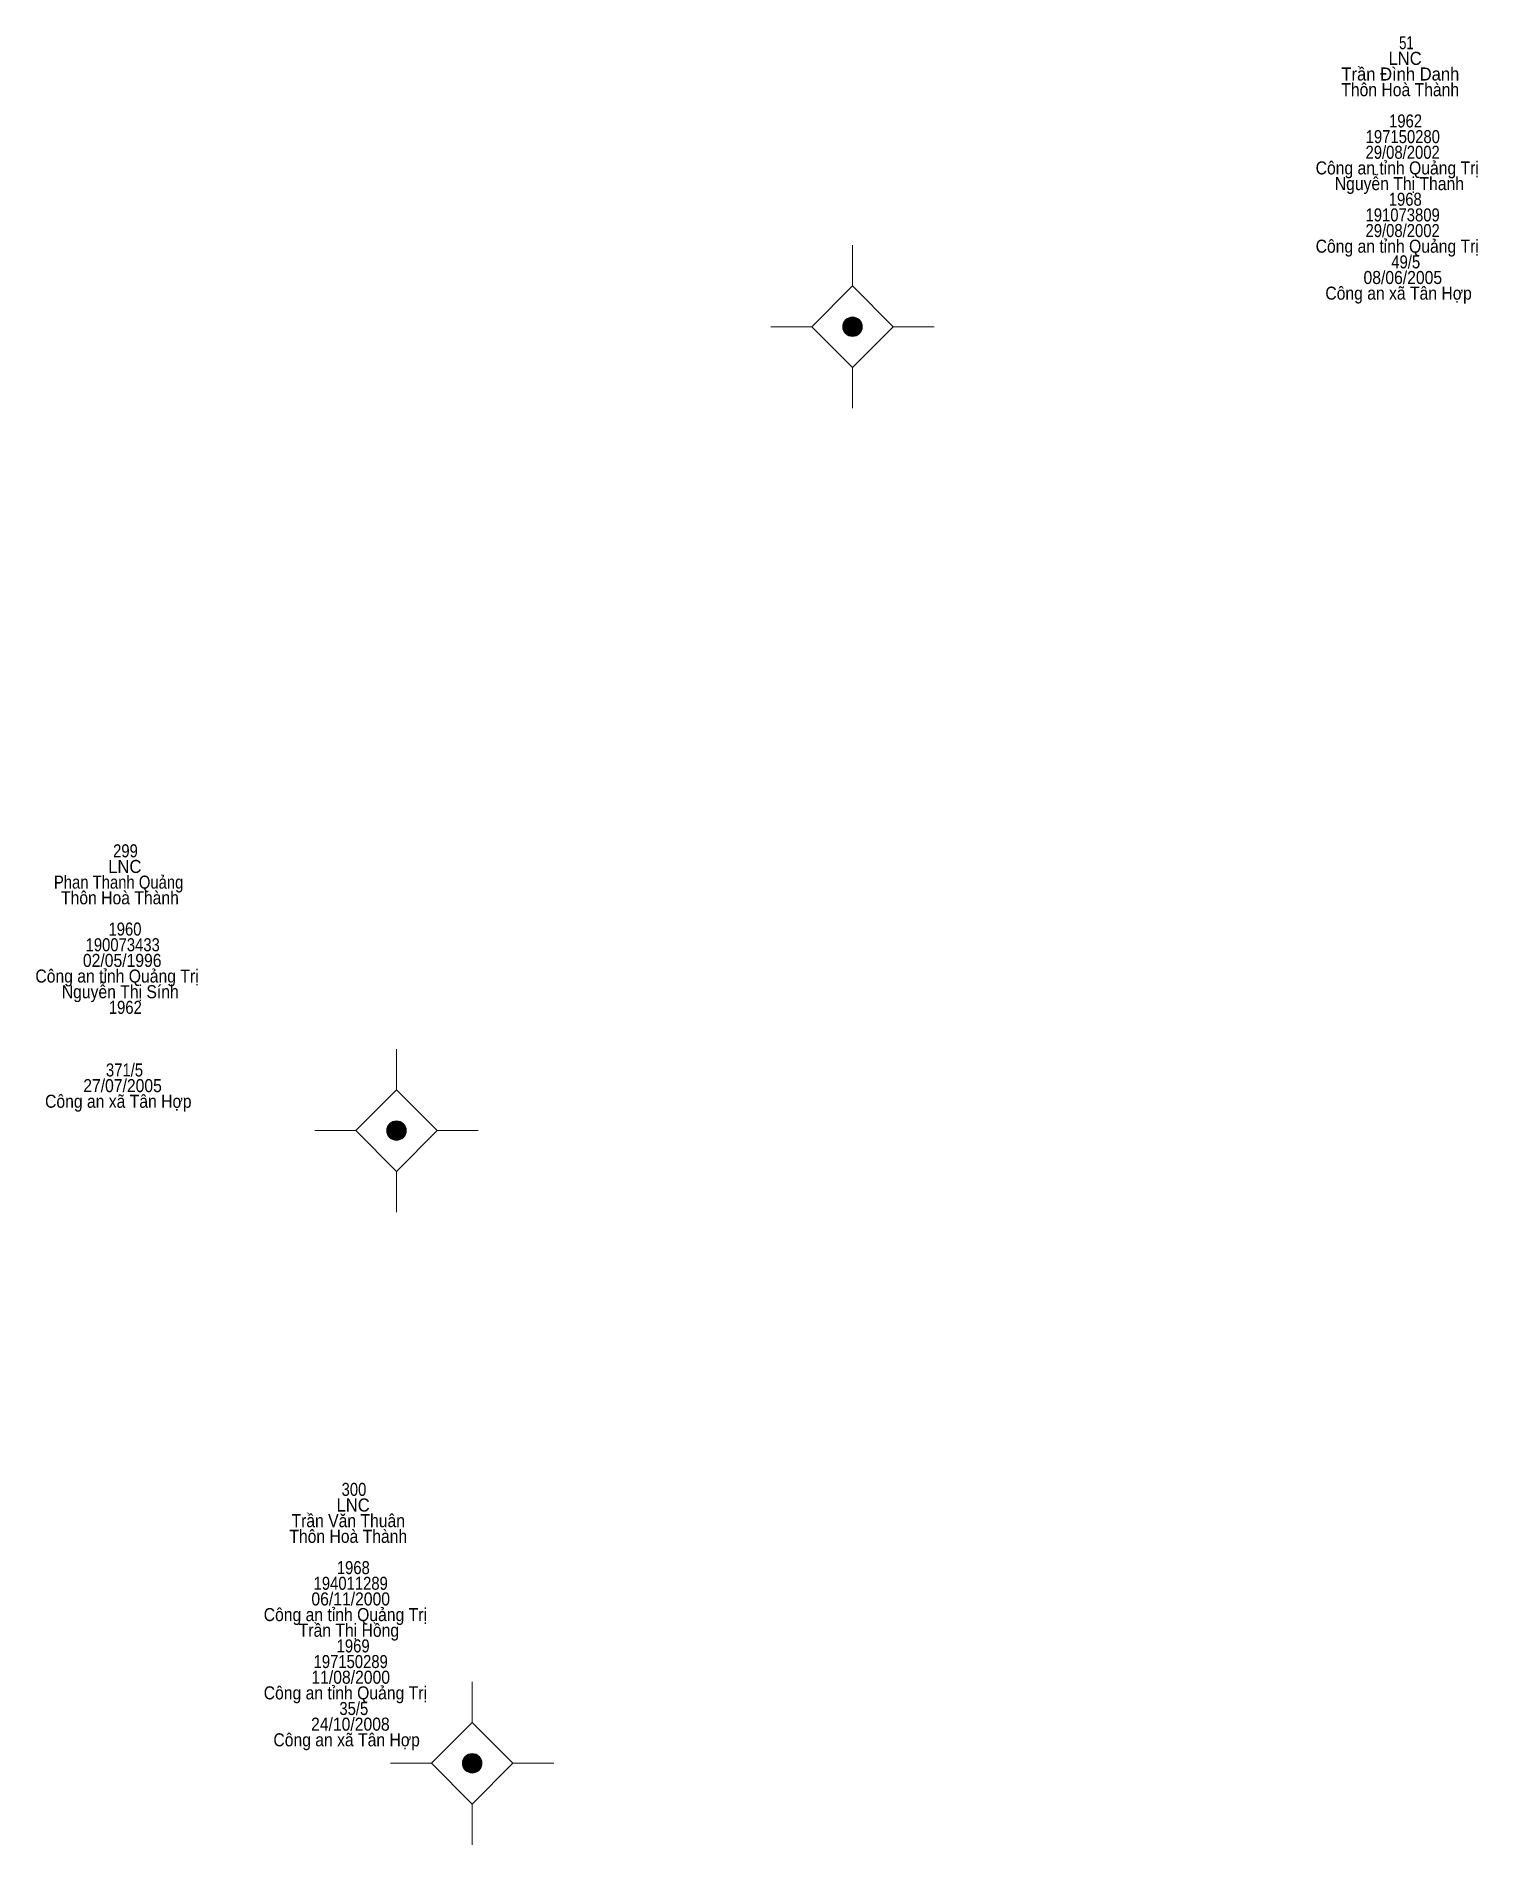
# Model space of a CAD drawing. Header units: metres. Extents: x 548344 to 551009, y 1840956 to 1844853.
# Drawn here: x 550581.8 to 550625.9, y 1841760.9 to 1841816.4 of the extents above; entities that cross this region are included whole.
import ezdxf
from ezdxf.enums import TextEntityAlignment as Align

# ---------------------------------------------------------------- set-up
doc = ezdxf.new("R2010")
doc.units = ezdxf.units.M
doc.header["$LTSCALE"] = 0.16
doc.layers.add('11', color=7, linetype='Continuous', lineweight=13)
doc.layers.add('15', color=7, linetype='Continuous')

msp = doc.modelspace()

# ---------------------------------------------------------------- texts
at = {"layer": '15'}
for s, width, p in [('51', 0.75, (550623.76, 1841815.97)), ('LNC', 0.95, (550623.72, 1841815.49)), ('Thôn Hoà Thành', 0.9, (550623.57, 1841814.53)), ('Trần Đình Danh', 0.95, (550623.575, 1841815.01)), ('1962', 0.85, (550623.735, 1841813.57)), ('197150280', 0.85, (550623.65, 1841813.09)), ('29/08/2002', 0.85, (550623.645, 1841812.61)), ('Công an tỉnh Quảng Trị', 0.9, (550623.48, 1841812.13)), ('Nguyễn Thị Thanh', 0.9, (550623.545, 1841811.65)), ('191073809', 0.85, (550623.645, 1841810.69)), ('1968', 0.85, (550623.725, 1841811.17)), ('29/08/2002', 0.85, (550623.645, 1841810.21)), ('Công an tỉnh Quảng Trị', 0.9, (550623.48, 1841809.73)), ('49/5', 0.85, (550623.74, 1841809.25)), ('08/06/2005', 0.9, (550623.65, 1841808.77)), ('Công an xã Tân Hợp', 0.9, (550623.52, 1841808.29)), ('LNC', 0.95, (550584.47, 1841790.71)), ('299', 0.85, (550584.49, 1841791.19)), ('Phan Thanh Quảng', 0.85, (550584.28, 1841790.23)), ('Thôn Hoà Thành', 0.9, (550584.32, 1841789.75)), ('1960', 0.85, (550584.475, 1841788.79)), ('190073433', 0.85, (550584.405, 1841788.31)), ('Công an tỉnh Quảng Trị', 0.9, (550584.23, 1841787.35)), ('02/05/1996', 0.9, (550584.39, 1841787.83)), ('Nguyễn Thị Sính', 0.9, (550584.33, 1841786.87)), ('1962', 0.85, (550584.485, 1841786.39)), ('371/5', 0.85, (550584.46, 1841784.47)), ('Công an xã Tân Hợp', 0.9, (550584.27, 1841783.51)), ('27/07/2005', 0.9, (550584.4, 1841783.99)), ('300', 0.85, (550591.495, 1841771.61)), ('LNC', 0.95, (550591.47, 1841771.13)), ('Thôn Hoà Thành', 0.9, (550591.32, 1841770.17)), ('Trần Văn Thuân', 0.9, (550591.32, 1841770.65)), ('1968', 0.85, (550591.475, 1841769.21)), ('194011289', 0.85, (550591.395, 1841768.73)), ('06/11/2000', 0.9, (550591.395, 1841768.25)), ('Công an tỉnh Quảng Trị', 0.9, (550591.23, 1841767.77)), ('Trần Thị Hồng', 0.9, (550591.34, 1841767.29)), ('197150289', 0.85, (550591.395, 1841766.33)), ('1969', 0.85, (550591.47, 1841766.81)), ('11/08/2000', 0.9, (550591.395, 1841765.85)), ('Công an tỉnh Quảng Trị', 0.9, (550591.23, 1841765.37)), ('35/5', 0.85, (550591.49, 1841764.89)), ('24/10/2008', 0.9, (550591.385, 1841764.41)), ('Công an xã Tân Hợp', 0.9, (550591.27, 1841763.93))]:
    msp.add_text(s, height=0.4, dxfattribs=dict(at, width=width)).set_placement(p, align=Align.CENTER)

# ---------------------------------------------------------------- hatches: boundary and pattern name
at = {"layer": '11'}
for points in [[(550607.0795, 1841807.46, 1), (550606.4795, 1841807.46, 1)], [(550593.0995, 1841782.81, 1), (550592.4995, 1841782.81, 1)], [(550595.4195, 1841763.41, 1), (550594.8195, 1841763.41, 1)]]:
    msp.add_hatch(color=256, dxfattribs=at).paths.add_polyline_path(points)

# ---------------------------------------------------------------- linework, layer by layer
for p, q in [((550606.78, 1841809.96), (550606.78, 1841808.71)), ((550605.53, 1841807.46), (550604.28, 1841807.46)), ((550609.28, 1841807.46), (550608.03, 1841807.46)), ((550606.78, 1841806.21), (550606.78, 1841804.96)), ((550592.8, 1841785.31), (550592.8, 1841784.06)), ((550591.55, 1841782.81), (550590.3, 1841782.81)), ((550595.3, 1841782.81), (550594.05, 1841782.81)), ((550592.8, 1841781.56), (550592.8, 1841780.31)), ((550595.12, 1841765.91), (550595.12, 1841764.66)), ((550593.87, 1841763.41), (550592.62, 1841763.41)), ((550597.62, 1841763.41), (550596.37, 1841763.41)), ((550595.12, 1841762.16), (550595.12, 1841760.91))]:
    msp.add_line(p, q, dxfattribs=at)
for points in [[(550606.78, 1841808.71), (550605.53, 1841807.46), (550606.78, 1841806.21), (550608.03, 1841807.46)], [(550592.8, 1841784.06), (550591.55, 1841782.81), (550592.8, 1841781.56), (550594.05, 1841782.81)], [(550595.12, 1841764.66), (550593.87, 1841763.41), (550595.12, 1841762.16), (550596.37, 1841763.41)]]:
    msp.add_lwpolyline(points, close=True, dxfattribs=at)
for centre in [(550606.7795, 1841807.46), (550592.7995, 1841782.81), (550595.1195, 1841763.41)]:
    msp.add_circle(centre, 0.3, dxfattribs=at)

msp.set_redraw_order([(e.dxf.handle, doc.entitydb.next_handle()) for e in msp.query("TEXT MTEXT ATTDEF DIMENSION ARC_DIMENSION")])  # texts and dimensions are drawn at this point

doc.saveas('drawing.dxf')
